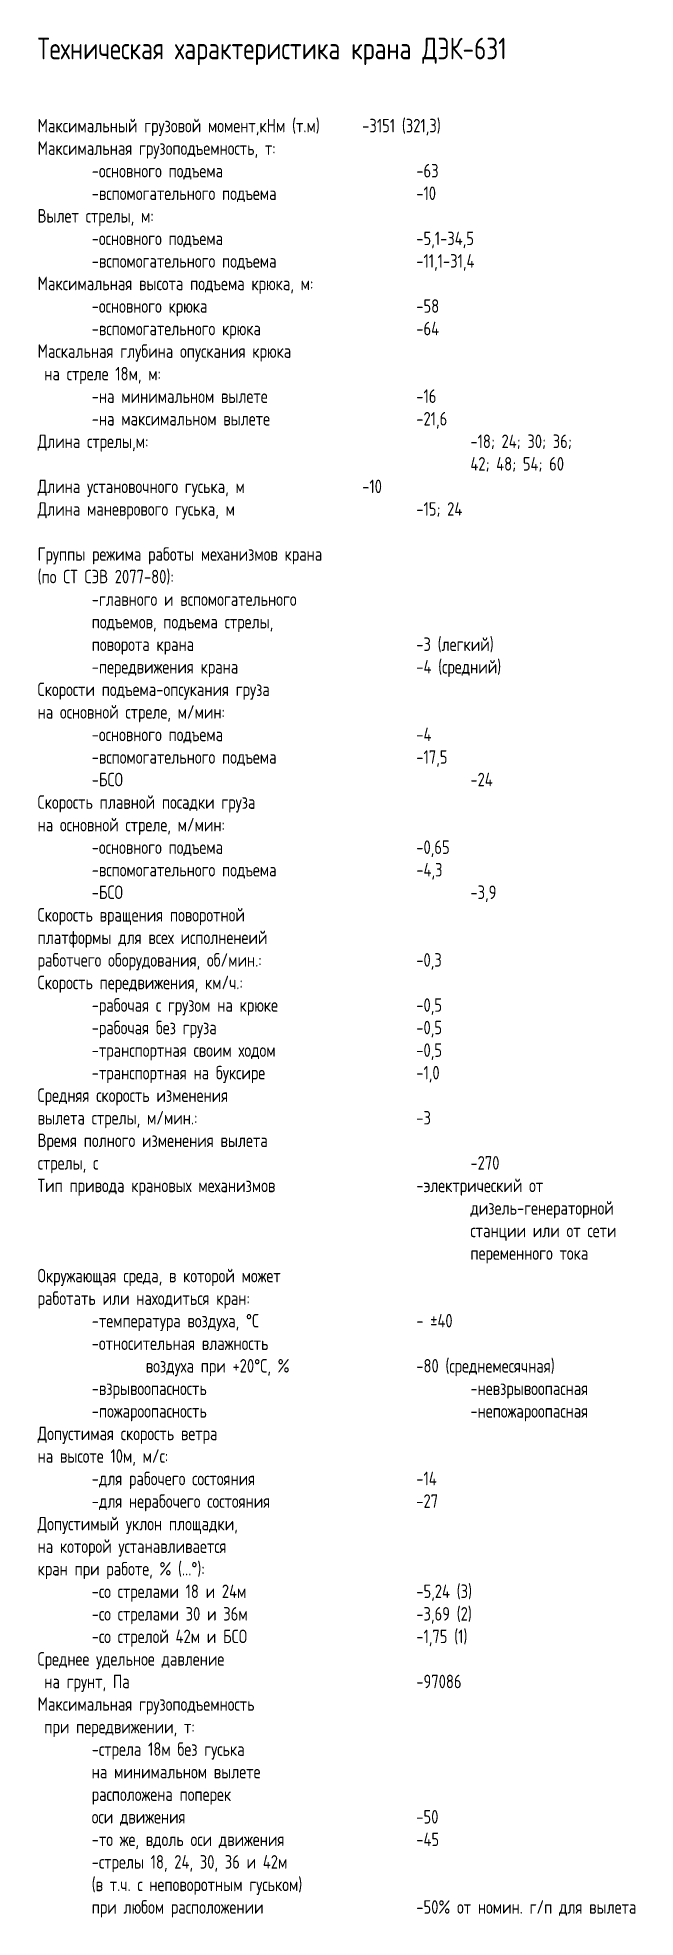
# Model space of a CAD drawing. Header units: millimetres. Extents: x -58030 to 120823, y -37258 to 51217.
# Drawn here: x 99478 to 110528, y -5550 to 29193 of the extents above; entities that cross this region are included whole.
import ezdxf

# ---------------------------------------------------------------- set-up
doc = ezdxf.new("R2010")
doc.units = ezdxf.units.MM
doc.layers.add('кран ДЭК-631', color=7, linetype='Continuous', lineweight=25)
doc.styles.add('романТ', font='romant.shx', dxfattribs={"width": 0.75, "height": 250})

msp = doc.modelspace()

# ---------------------------------------------------------------- texts
at = {"layer": 'кран ДЭК-631', "color": 7, "lineweight": 25, "insert": (99478.2, 29191.6), "char_height": 250, "width": 14113.76, "attachment_point": 1, "style": 'романТ'}
msp.add_mtext('{\\Fromant.shx|c204;\\H1.6x;Техническая характеристика крана ДЭК-631\\H1.25x;\\P\\P\\H0.5x;Максимальный грузовой момент,кНм (т.м) ^I-3151 (321,3)\\PМаксимальная грузоподъемность, т:\\P^I-основного подъема ^I^I^I^I-63\\P^I-вспомогательного подъема^I^I^I-10\\PВылет стрелы, м:\\P^I-основного подъема^I^I^I^I-5,1-34,5\\P^I-вспомогательного подъема^I^I^I-11,1-31,4\\PМаксимальная высота подъема крюка, м:\\P^I-основного крюка^I^I^I^I-58\\P^I-вспомогательного крюка^I^I^I-64\\PМаскальная глубина опускания крюка\\P на стреле 18м, м:\\P^I-на минимальном вылете^I^I^I-16\\P^I-на максимальном вылете^I^I^I-21,6\\PДлина стрелы,м:^I^I^I^I^I^I-18; 24; 30; 36;\\P^I^I^I^I^I^I^I^I42; 48; 54; 60\\PДлина установочного гуська, м^I^I^I-10\\PДлина маневрового гуська, м^I^I^I^I-15; 24\\P\\PГруппы режима работы механизмов крана\\P(по СТ СЭВ 2077-80):\\P^I-главного и вспомогательного^I^I\\P^Iподъемов, подъема стрелы,\\P^Iповорота крана^I^I^I^I^I-3 (легкий)\\P^I-передвижения крана^I^I^I^I-4 (средний)\\PСкорости подъема-опсукания груза\\Pна основной стреле, м/мин:\\P^I-основного подъема^I^I^I^I-4\\P^I-вспомогательного подъема^I^I^I-17,5\\P^I-БСО^I^I^I^I^I^I^I-24\\PСкорость плавной посадки груза\\Pна основной стреле, м/мин:\\P^I-основного подъема^I^I^I^I-0,65\\P^I-вспомогательного подъема^I^I^I-4,3\\P^I-БСО^I^I^I^I^I^I^I-3,9\\PСкорость вращения поворотной\\Pплатформы для всех исполненеий\\Pработчего оборудования, об/мин.:^I^I^I-0,3\\PСкорость передвижения, км/ч.:\\P^I-рабочая с грузом на крюке^I^I^I-0,5\\P^I-рабочая без груза^I^I^I^I-0,5\\P^I-транспортная своим ходом^I^I^I-0,5\\P^I-транспортная на буксире^I^I^I-1,0\\PСредняя скорость изменения\\Pвылета стрелы, м/мин.:^I^I^I^I^I-3\\PВремя полного изменения вылета\\Pстрелы, с^I^I^I^I^I^I^I-270\\PТип привода крановых механизмов^I^I^I-электрический от\\P^I^I^I^I^I^I^I^Iдизель-генераторной\\P^I^I^I^I^I^I^I^Iстанции или от сети\\P^I^I^I^I^I^I^I^Iпеременного тока\\PОкружающая среда, в которой может\\Pработать или находиться кран:\\P^I-температура воздуха, }°{\\Fromant.shx|c204;С^I^I^I- }±{\\Fromant.shx|c204;40\\P^I-относительная влажность\\P^I^Iвоздуха при +20°С, %^I^I^I-80 (среднемесячная)\\P^I-взрывоопасность^I^I^I^I^I-невзрывоопасная\\P^I-пожароопасность^I^I^I^I^I-непожароопасная\\PДопустимая скорость ветра\\Pна высоте 10м, м/с:\\P^I-для рабочего состояния^I^I^I-14\\P^I-для нерабочего состояния^I^I^I-27\\PДопустимый уклон площадки,\\Pна которой устанавливается\\Pкран при работе, % (...}°{\\Fromant.shx|c204;):\\P^I-со стрелами 18 и 24м^I^I^I^I-5,24 (3)\\P^I-со стрелами 30 и 36м^I^I^I^I-3,69 (2)\\P^I-со стрелой 42м и БСО^I^I^I^I-1,75 (1)\\PСреднее удельное давление\\P на грунт, Па^I^I^I^I^I^I-97086\\PМаксимальная грузоподъемность\\P при передвижении, т:\\P^I-стрела 18м без гуська\\P^Iна минимальном вылете\\P^Iрасположена поперек\\P^Iоси движения^I^I^I^I^I-50\\P^I-то же, вдоль оси движения^I^I^I-45\\P^I-стрелы 18, 24, 30, 36 и 42м\\P^I(в т.ч. с неповоротным гуськом)\\P^Iпри любом расположении^I^I^I-50% от номин. г/п для вылета}', dxfattribs=at)

doc.saveas('drawing.dxf')
